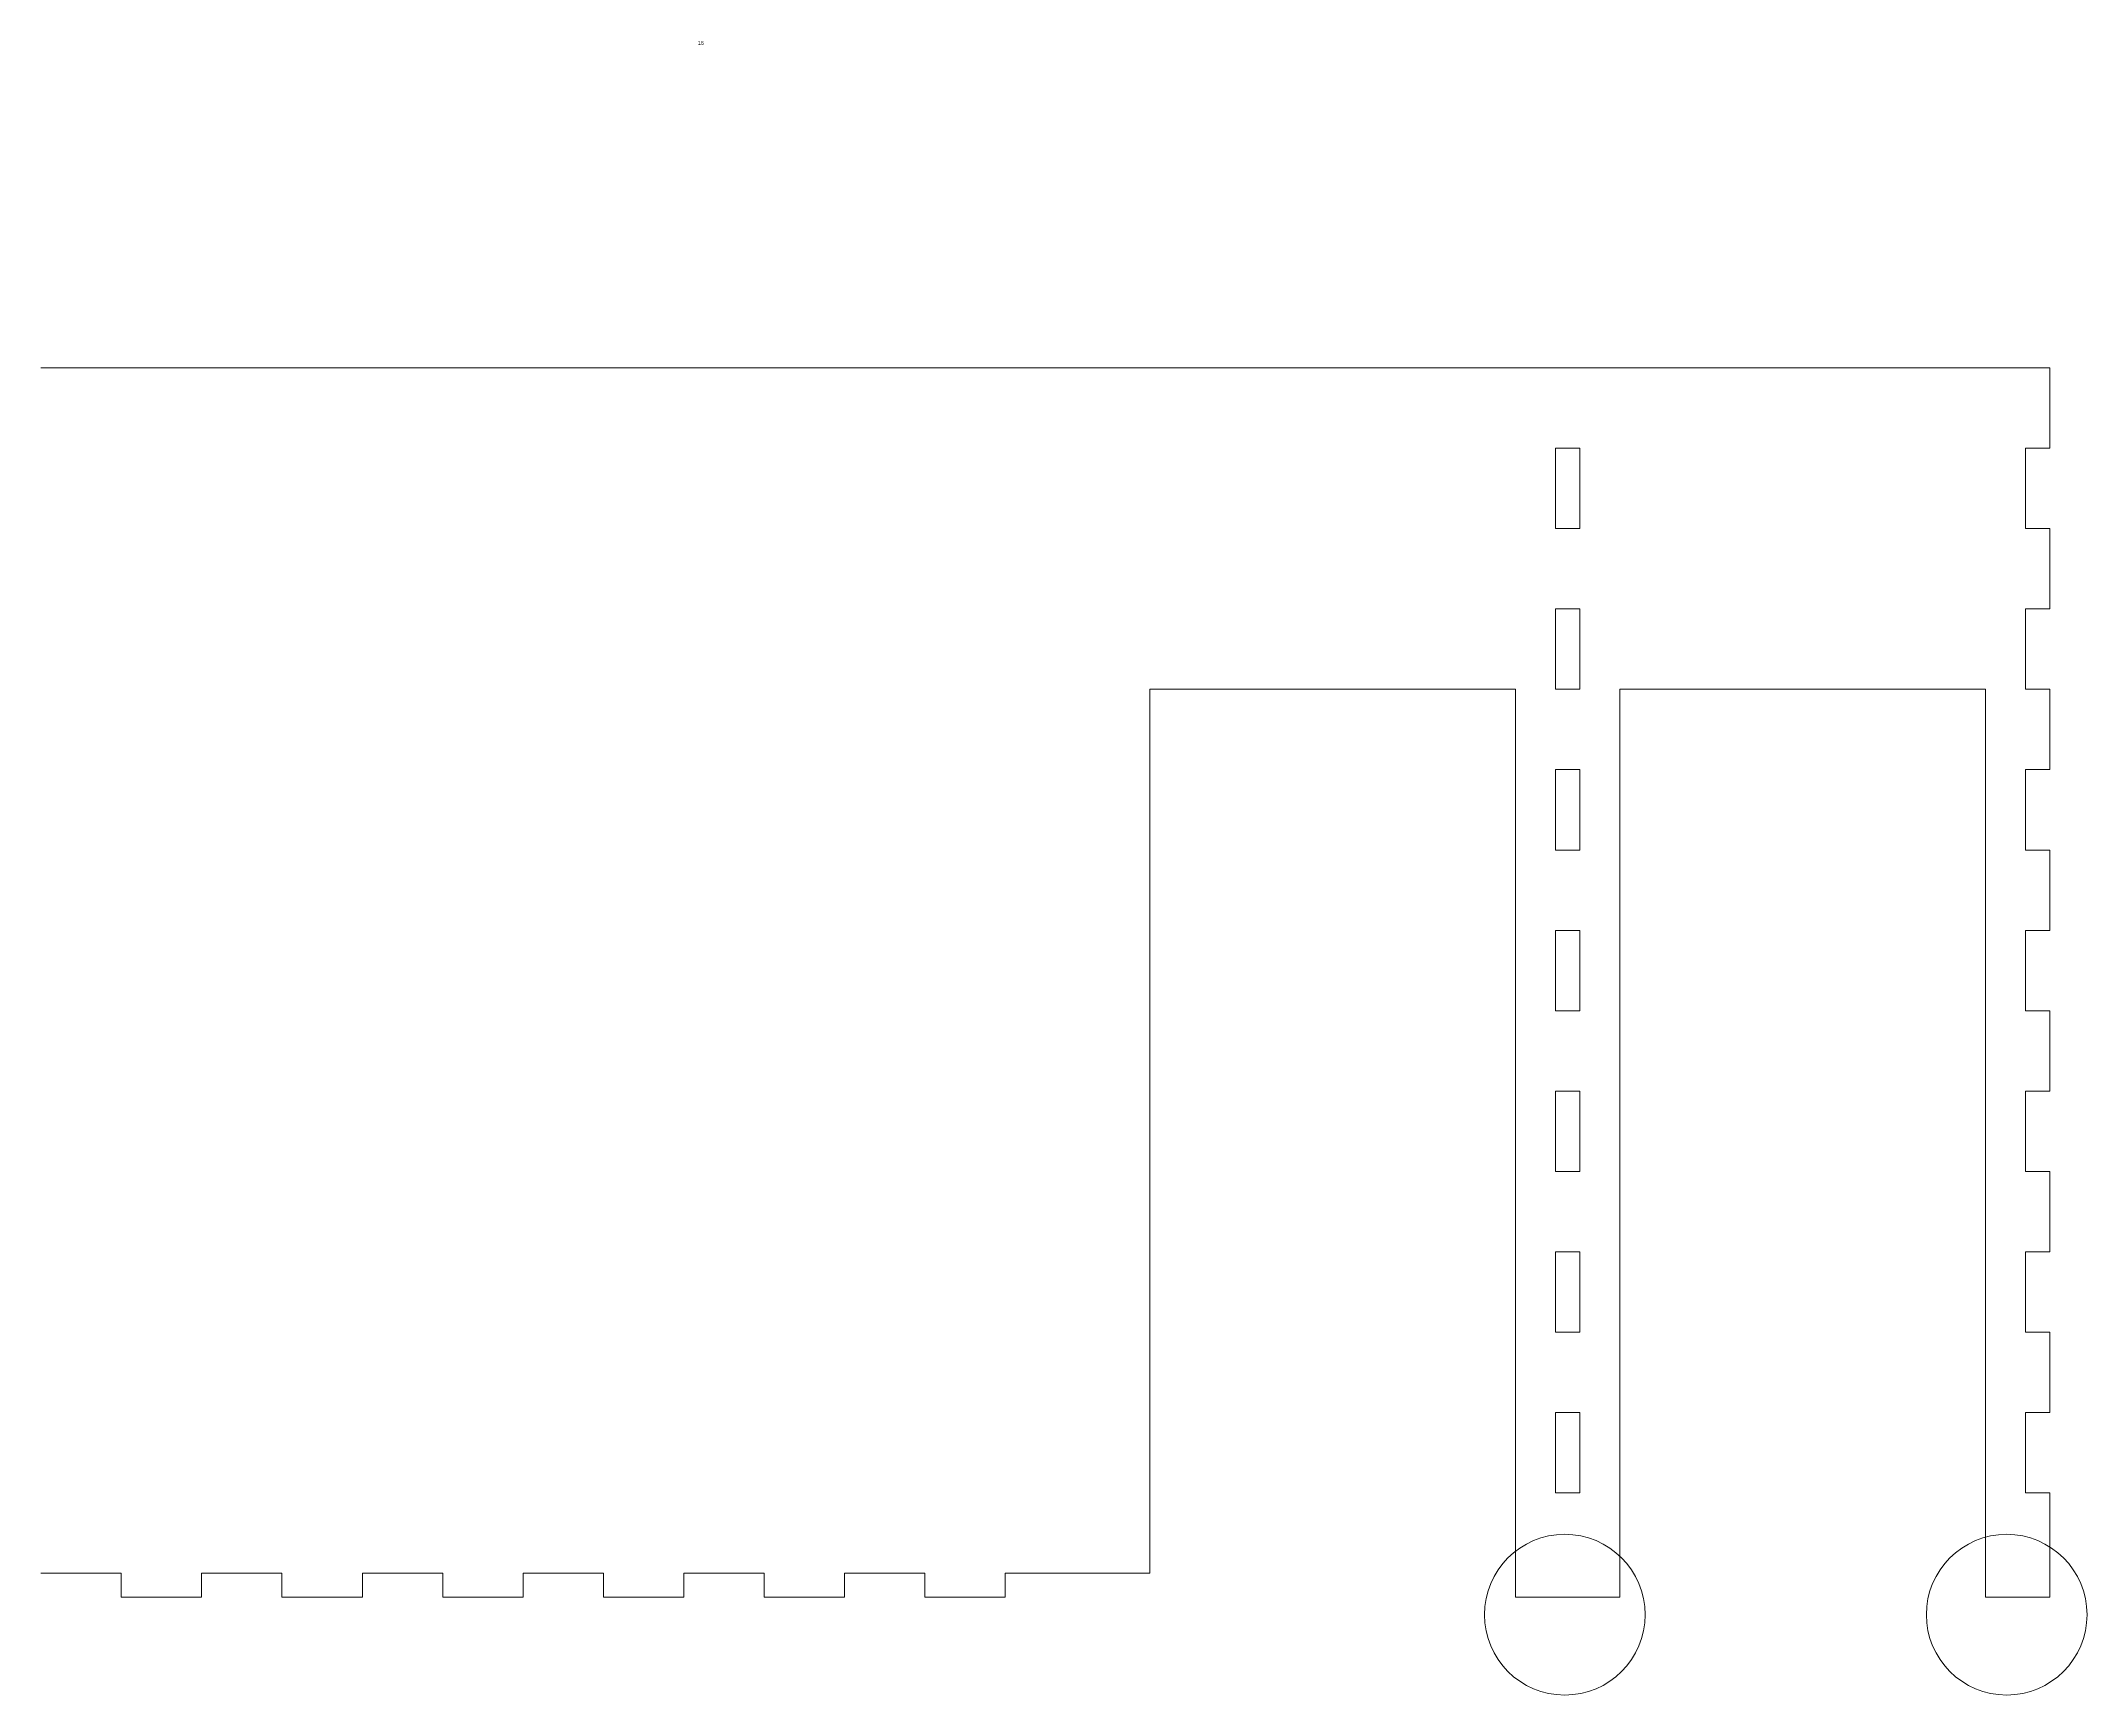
# Model space of a CAD drawing. Header units: millimetres. Extents: x -15307 to -8200, y 7864 to 9694.
# Drawn here: x -9135.1 to -8880.5, y 8039.3 to 8245.1 of the extents above; entities that cross this region are included whole.
import ezdxf

# ---------------------------------------------------------------- set-up
doc = ezdxf.new("R2010")
doc.units = ezdxf.units.MM
doc.layers.add('A-DETL-THIN', color=151, linetype='Continuous', lineweight=9)
doc.layers.add('G-ANNO-TEXT', color=231, linetype='Continuous', lineweight=9)
doc.styles.add('Arial', font='arial.ttf', dxfattribs={"height": 0.491766})

msp = doc.modelspace()

# ---------------------------------------------------------------- linework, layer by layer
at = {"layer": 'A-DETL-THIN'}
for p, q in [((-8885.11, 8204.42), (-9135.11, 8204.42)), ((-8885.11, 8204.42), (-8885.11, 8194.42)), ((-8885.11, 8194.42), (-8885.11, 8204.42)), ((-8946.61, 8194.42), (-8943.61, 8194.42)), ((-8946.61, 8194.42), (-8946.61, 8184.42)), ((-8943.61, 8194.42), (-8943.61, 8184.42)), ((-8885.11, 8194.42), (-8888.11, 8194.42)), ((-8888.11, 8194.42), (-8888.11, 8184.42)), ((-8946.61, 8184.42), (-8943.61, 8184.42)), ((-8885.11, 8184.42), (-8888.11, 8184.42)), ((-8885.11, 8174.42), (-8885.11, 8184.42)), ((-8946.61, 8174.42), (-8943.61, 8174.42)), ((-8946.61, 8174.42), (-8946.61, 8164.42)), ((-8943.61, 8174.42), (-8943.61, 8164.42)), ((-8885.11, 8174.42), (-8888.11, 8174.42)), ((-8888.11, 8174.42), (-8888.11, 8164.42)), ((-8997.11, 8164.42), (-8997.11, 8054.42)), ((-8997.11, 8164.42), (-8951.61, 8164.42)), ((-8951.61, 8164.42), (-8951.61, 8051.42)), ((-8946.61, 8164.42), (-8943.61, 8164.42)), ((-8938.61, 8164.42), (-8938.61, 8051.42)), ((-8893.11, 8164.42), (-8938.61, 8164.42)), ((-8893.11, 8164.42), (-8893.11, 8051.42)), ((-8885.11, 8164.42), (-8888.11, 8164.42)), ((-8885.11, 8154.42), (-8885.11, 8164.42)), ((-8946.61, 8154.42), (-8943.61, 8154.42)), ((-8946.61, 8154.42), (-8946.61, 8144.42)), ((-8943.61, 8154.42), (-8943.61, 8144.42)), ((-8885.11, 8154.42), (-8888.11, 8154.42)), ((-8888.11, 8154.42), (-8888.11, 8144.42)), ((-8946.61, 8144.42), (-8943.61, 8144.42)), ((-8885.11, 8144.42), (-8888.11, 8144.42)), ((-8885.11, 8134.42), (-8885.11, 8144.42)), ((-8946.61, 8134.42), (-8943.61, 8134.42)), ((-8946.61, 8134.42), (-8946.61, 8124.42)), ((-8943.61, 8134.42), (-8943.61, 8124.42)), ((-8885.11, 8134.42), (-8888.11, 8134.42)), ((-8888.11, 8134.42), (-8888.11, 8124.42)), ((-8946.61, 8124.42), (-8943.61, 8124.42)), ((-8885.11, 8124.42), (-8888.11, 8124.42)), ((-8885.11, 8114.42), (-8885.11, 8124.42)), ((-8946.61, 8114.42), (-8943.61, 8114.42)), ((-8946.61, 8114.42), (-8946.61, 8104.42)), ((-8943.61, 8114.42), (-8943.61, 8104.42)), ((-8885.11, 8114.42), (-8888.11, 8114.42)), ((-8888.11, 8114.42), (-8888.11, 8104.42)), ((-8946.61, 8104.42), (-8943.61, 8104.42)), ((-8885.11, 8104.42), (-8888.11, 8104.42)), ((-8885.11, 8094.42), (-8885.11, 8104.42)), ((-8946.61, 8094.42), (-8943.61, 8094.42)), ((-8946.61, 8094.42), (-8946.61, 8084.42)), ((-8943.61, 8094.42), (-8943.61, 8084.42)), ((-8885.11, 8094.42), (-8888.11, 8094.42)), ((-8888.11, 8094.42), (-8888.11, 8084.42)), ((-8946.61, 8084.42), (-8943.61, 8084.42)), ((-8885.11, 8084.42), (-8888.11, 8084.42)), ((-8885.11, 8074.42), (-8885.11, 8084.42)), ((-8946.61, 8074.42), (-8943.61, 8074.42)), ((-8946.61, 8074.42), (-8946.61, 8064.42)), ((-8943.61, 8074.42), (-8943.61, 8064.42)), ((-8885.11, 8074.42), (-8888.11, 8074.42)), ((-8888.11, 8074.42), (-8888.11, 8064.42)), ((-8946.61, 8064.42), (-8943.61, 8064.42)), ((-8885.11, 8064.42), (-8888.11, 8064.42)), ((-8885.11, 8051.42), (-8885.11, 8064.42)), ((-9135.11, 8054.42), (-9125.11, 8054.42)), ((-9125.11, 8054.42), (-9125.11, 8051.42)), ((-9115.11, 8054.42), (-9115.11, 8051.42)), ((-9105.11, 8054.42), (-9115.11, 8054.42)), ((-9105.11, 8054.42), (-9105.11, 8051.42)), ((-9095.11, 8054.42), (-9095.11, 8051.42)), ((-9085.11, 8054.42), (-9095.11, 8054.42)), ((-9085.11, 8054.42), (-9085.11, 8051.42)), ((-9075.11, 8054.42), (-9075.11, 8051.42)), ((-9065.11, 8054.42), (-9075.11, 8054.42)), ((-9065.11, 8054.42), (-9065.11, 8051.42)), ((-9055.11, 8054.42), (-9055.11, 8051.42)), ((-9045.11, 8054.42), (-9055.11, 8054.42)), ((-9045.11, 8054.42), (-9045.11, 8051.42)), ((-9035.11, 8054.42), (-9035.11, 8051.42)), ((-9025.11, 8054.42), (-9035.11, 8054.42)), ((-9025.11, 8054.42), (-9025.11, 8051.42)), ((-9015.11, 8054.42), (-9015.11, 8051.42)), ((-9015.11, 8054.42), (-8997.11, 8054.42)), ((-9125.11, 8051.42), (-9115.11, 8051.42)), ((-9105.11, 8051.42), (-9095.11, 8051.42)), ((-9085.11, 8051.42), (-9075.11, 8051.42)), ((-9065.11, 8051.42), (-9055.11, 8051.42)), ((-9045.11, 8051.42), (-9035.11, 8051.42)), ((-9025.11, 8051.42), (-9015.11, 8051.42)), ((-8938.61, 8051.42), (-8951.61, 8051.42)), ((-8893.11, 8051.42), (-8885.11, 8051.42))]:
    msp.add_line(p, q, dxfattribs=at)
for centre in [(-8945.47, 8049.26), (-8890.47, 8049.26)]:
    msp.add_circle(centre, 10, dxfattribs=at)

# ---------------------------------------------------------------- texts
at = {"layer": 'G-ANNO-TEXT', "color": 7, "insert": (-9053.36, 8245.1), "char_height": 0.492, "width": 0.912, "attachment_point": 1, "line_spacing_factor": 0.938532, "style": 'Arial'}
msp.add_mtext('16', dxfattribs=at)

doc.saveas('drawing.dxf')
